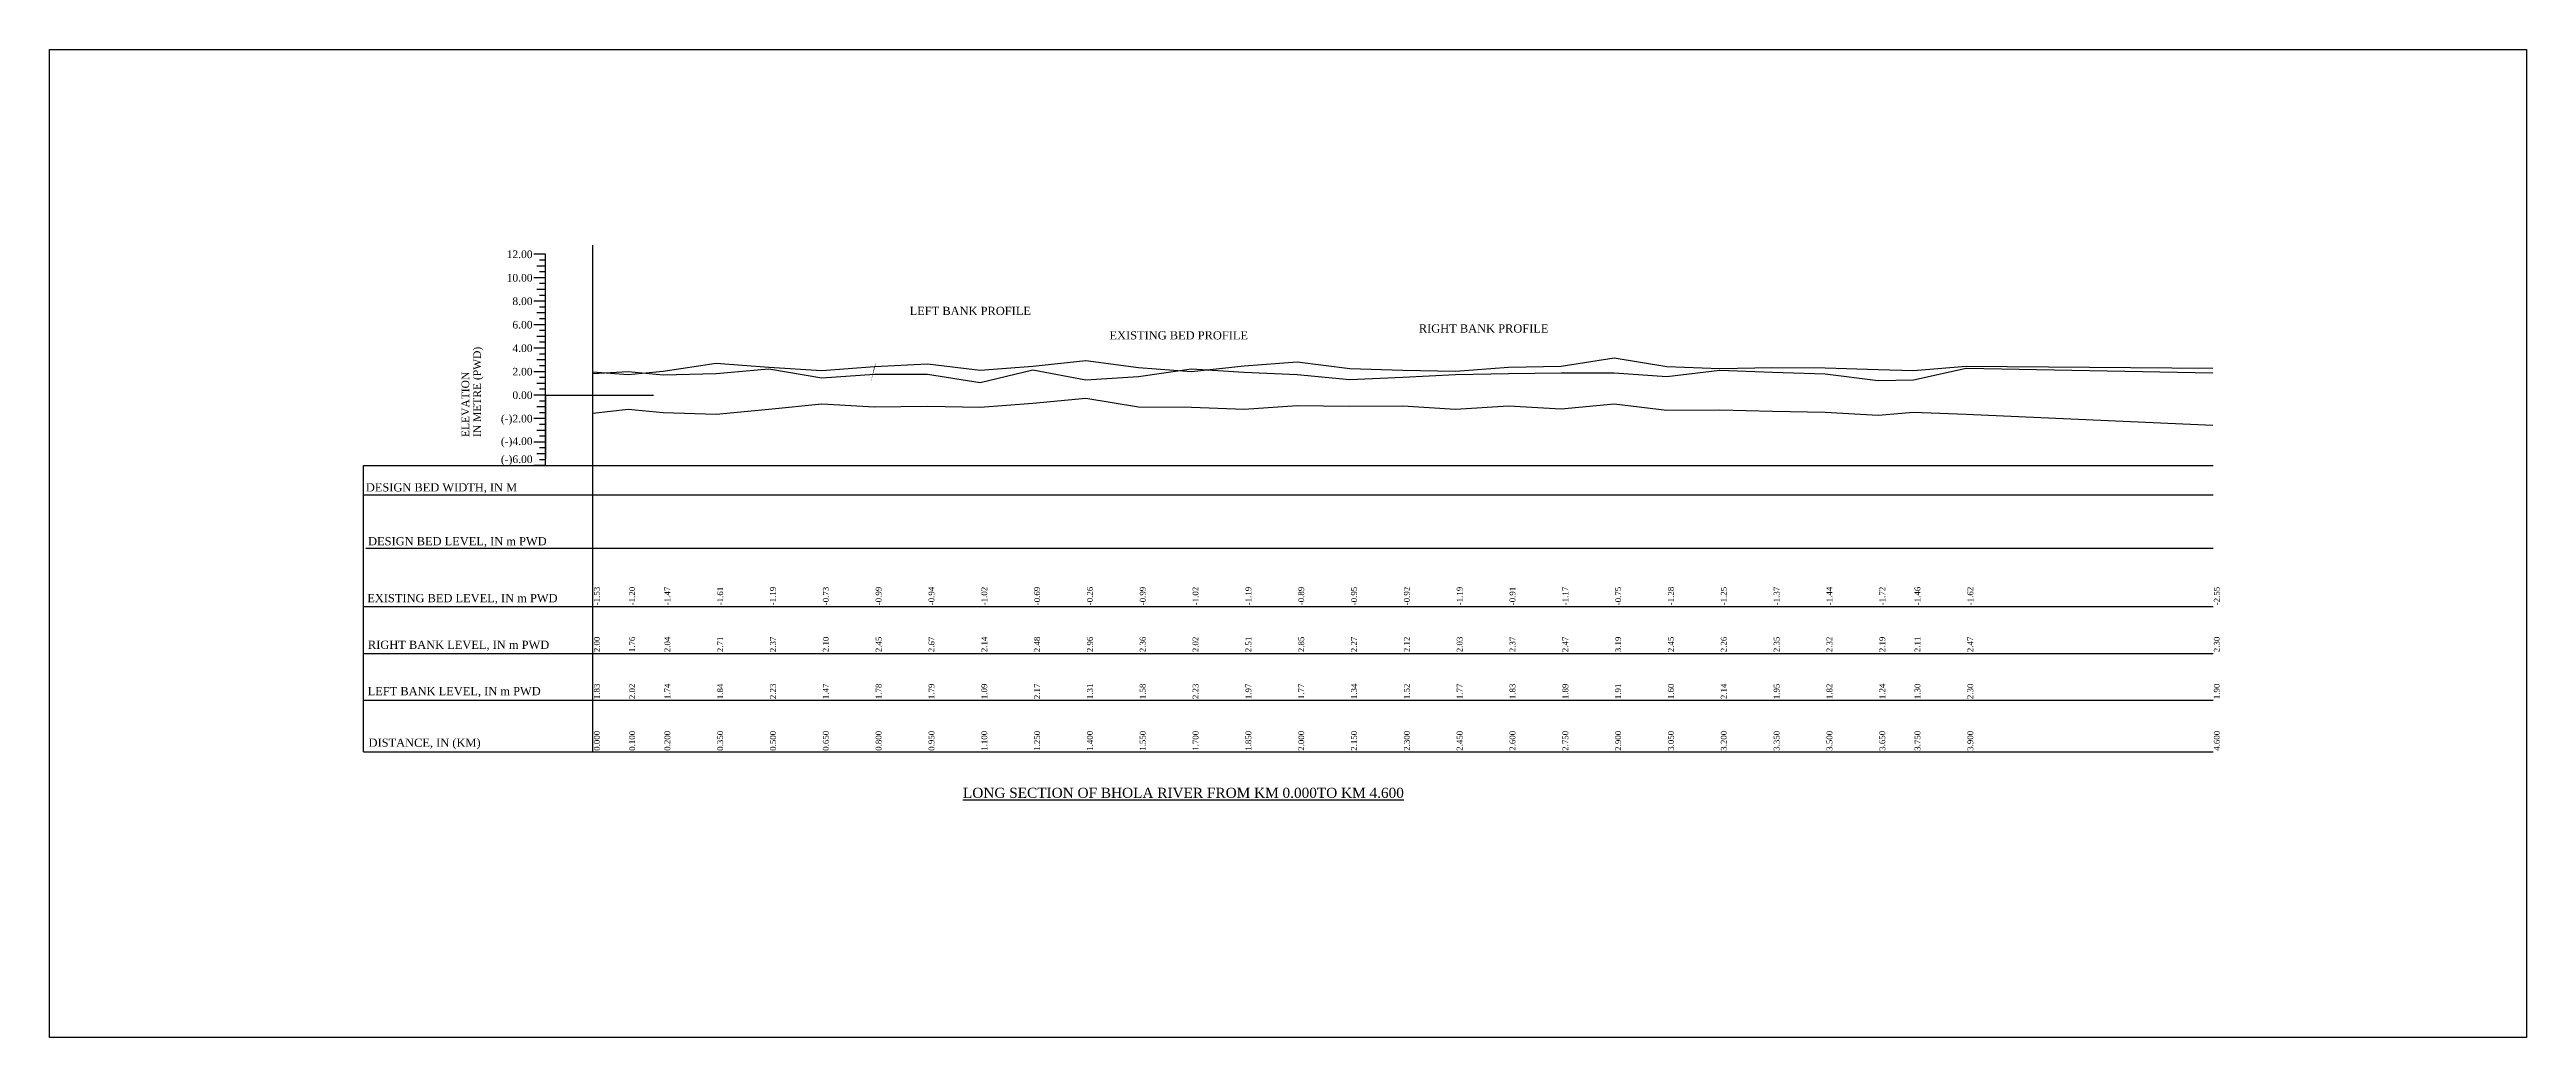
# Model space of a CAD drawing. Header units: metres. Extents: x -148477 to 168932, y -55673 to -2736.
# Drawn here: x -13468 to -13256.9, y -18261.8 to -18177.6 of the extents above; entities that cross this region are included whole.
import ezdxf
from ezdxf.enums import TextEntityAlignment as Align

# ---------------------------------------------------------------- set-up
doc = ezdxf.new("R2010")
doc.units = ezdxf.units.M
doc.styles.add('liza', font='times.ttf', dxfattribs={"height": 2})
doc.styles.get("Standard").update_dxf_attribs({"font": 'times.ttf'})

msp = doc.modelspace()

# ---------------------------------------------------------------- linework, layer by layer
at = {"color": 0, "lineweight": 30}
for p, q in [((-13425.7108, -18195.0337), (-13426.7108, -18195.0337)), ((-13425.7108, -18195.5337), (-13426.2108, -18195.5337)), ((-13425.7108, -18213.0337), (-13425.7108, -18195.0337)), ((-13425.7108, -18197.0337), (-13426.7108, -18197.0337)), ((-13425.7108, -18197.0337), (-13426.7108, -18197.0337)), ((-13425.7108, -18197.0337), (-13426.7108, -18197.0337)), ((-13425.7108, -18196.0337), (-13426.4608, -18196.0337)), ((-13425.7108, -18196.5337), (-13426.2108, -18196.5337)), ((-13425.7108, -18197.5337), (-13426.2108, -18197.5337)), ((-13425.7108, -18199.0337), (-13426.7108, -18199.0337)), ((-13425.7108, -18199.0337), (-13426.7108, -18199.0337)), ((-13425.7108, -18198.0337), (-13426.4608, -18198.0337)), ((-13425.7108, -18198.5337), (-13426.2108, -18198.5337)), ((-13425.7108, -18199.5337), (-13426.2108, -18199.5337)), ((-13425.7108, -18199.5337), (-13426.2108, -18199.5337)), ((-13425.7108, -18201.0337), (-13426.7108, -18201.0337)), ((-13425.7108, -18200.0337), (-13426.4608, -18200.0337)), ((-13425.7108, -18200.0337), (-13426.4608, -18200.0337)), ((-13425.7108, -18200.5337), (-13426.2108, -18200.5337)), ((-13425.7108, -18201.5337), (-13426.2108, -18201.5337)), ((-13425.7108, -18203.0337), (-13426.7108, -18203.0337)), ((-13425.7108, -18202.0337), (-13426.4608, -18202.0337)), ((-13425.7108, -18204.0337), (-13426.4608, -18204.0337)), ((-13425.7108, -18202.5337), (-13426.2108, -18202.5337)), ((-13425.7108, -18203.5337), (-13426.2108, -18203.5337)), ((-13425.7108, -18205.0337), (-13426.7108, -18205.0337)), ((-13425.7108, -18206.0337), (-13426.4608, -18206.0337)), ((-13425.7108, -18204.5337), (-13426.2108, -18204.5337)), ((-13425.7108, -18205.5337), (-13426.2108, -18205.5337)), ((-13425.7108, -18207.0337), (-13426.7108, -18207.0337)), ((-13425.7108, -18208.0337), (-13426.4608, -18208.0337)), ((-13425.7108, -18206.5337), (-13426.2108, -18206.5337)), ((-13425.7108, -18207.5337), (-13426.2108, -18207.5337)), ((-13425.7108, -18209.0337), (-13426.7108, -18209.0337)), ((-13425.7108, -18210.0337), (-13426.4608, -18210.0337)), ((-13425.7108, -18208.5337), (-13426.2108, -18208.5337)), ((-13425.7108, -18209.5337), (-13426.2108, -18209.5337)), ((-13425.7108, -18211.0337), (-13426.7108, -18211.0337)), ((-13425.7108, -18212.0337), (-13426.4608, -18212.0337)), ((-13425.7108, -18210.5337), (-13426.2108, -18210.5337)), ((-13425.7108, -18211.5337), (-13426.2108, -18211.5337)), ((-13441.2108, -18213.0337), (-13283.6392, -18213.0337)), ((-13425.7108, -18213.0337), (-13426.7108, -18213.0337)), ((-13425.7108, -18212.5337), (-13426.2108, -18212.5337)), ((-13441.2108, -18215.5283), (-13283.6392, -18215.5283)), ((-13441.0165, -18220.0808), (-13283.6392, -18220.0808)), ((-13441.2108, -18237.4337), (-13283.6392, -18237.4337))]:
    msp.add_line(p, q, dxfattribs=at)
at = {"color": 6, "linetype": 'Continuous', "lineweight": -3, "ltscale": 0.5}
for p, q in [((-13421.6797, -18237.4484), (-13421.6797, -18194.2636)), ((-13425.7108, -18207.0337), (-13416.5049, -18207.0337))]:
    msp.add_line(p, q, dxfattribs=at)
at = {"lineweight": 30}
for p, q in [((-13425.7108, -18207.0337), (-13425.7108, -18212.4637)), ((-13441.2108, -18237.4337), (-13441.2108, -18213.0337)), ((-13441.2108, -18225.0337), (-13283.6392, -18225.0337)), ((-13441.2108, -18229.0337), (-13283.6392, -18229.0337)), ((-13441.2108, -18233.0337), (-13283.6392, -18233.0337))]:
    msp.add_line(p, q, dxfattribs=at)
at = {"color": 6, "linetype": 'Continuous', "lineweight": -3, "ltscale": 0.5}
msp.add_lwpolyline([(-13467.961, -18177.5891), (-13256.9481, -18177.5891), (-13256.9481, -18261.7575), (-13467.961, -18261.7575)], close=True, dxfattribs=at)
at = {"color": 2, "lineweight": 30}
msp.add_lwpolyline([(-13395.008, -18199.889, 0, 0, 0), (-13396.3641, -18199.9256, 0, 0, 0), (-13397.1441, -18202.7974, 0.2996, 0, 0), (-13397.7288, -18204.7245, 0, 0, 0)], format="xyseb", dxfattribs=at)
at = {"color": 4, "lineweight": 30}
msp.add_lwpolyline([(-13377.7955, -18202.0012, 0, 0, 0), (-13378.6674, -18201.9819, 0, 0, 0), (-13379.643, -18206.1117, 0.2996, 0, 0), (-13379.9365, -18207.3609, 0, 0, 0)], format="xyseb", dxfattribs=at)
at = {"color": 6, "lineweight": 30}
msp.add_lwpolyline([(-13351.4853, -18201.3857, 0, 0, 0), (-13352.6416, -18201.3919, 0, 0, 0), (-13353.2611, -18204.3831, 0.2996, 0, 0), (-13353.4903, -18205.5185, 0, 0, 0)], format="xyseb", dxfattribs=at)
at = {"color": 0, "lineweight": 30}
msp.add_lwpolyline([(-13430.7108, -18210.7337, 0, 0, 0), (-13430.7108, -18202.987, 0.2767, 0, 0), (-13430.7108, -18202.4337, 0, 0, 0)], format="xyseb", dxfattribs=at)
at = {"color": 2, "linetype": 'Continuous', "lineweight": -3, "ltscale": 0.5}
msp.add_lwpolyline([(-13421.6797, -18205.0337), (-13418.6797, -18205.2737), (-13415.6797, -18204.9937), (-13411.1797, -18204.3237), (-13406.6797, -18204.6637), (-13402.1797, -18204.9337), (-13397.6797, -18204.5837), (-13393.1797, -18204.3637), (-13388.6797, -18204.8937), (-13384.1797, -18204.5537), (-13379.6797, -18204.0737), (-13375.1797, -18204.6737), (-13370.6797, -18205.0137), (-13366.1797, -18204.5237), (-13361.6797, -18204.1837), (-13357.1797, -18204.7637), (-13352.6797, -18204.9137), (-13348.1797, -18205.0037), (-13343.6797, -18204.6637), (-13339.1797, -18204.5637), (-13334.6797, -18203.8437), (-13330.1797, -18204.5837), (-13325.6797, -18204.7737), (-13321.1797, -18204.6837), (-13316.6797, -18204.7137), (-13312.1797, -18204.8437), (-13309.1797, -18204.9207), (-13304.6797, -18204.5637), (-13283.6797, -18204.7337)], dxfattribs=at)
at = {"color": 6, "linetype": 'Continuous', "lineweight": -3, "ltscale": 0.5}
msp.add_lwpolyline([(-13421.6797, -18205.2037), (-13418.6797, -18205.0137), (-13415.6797, -18205.2937), (-13411.1797, -18205.1937), (-13406.6797, -18204.8037), (-13402.1797, -18205.5637), (-13397.6797, -18205.2537), (-13393.1797, -18205.2437), (-13388.6797, -18205.9437), (-13384.1797, -18204.8637), (-13379.6797, -18205.7237), (-13375.1797, -18205.4537), (-13370.6797, -18204.8037), (-13366.1797, -18205.0637), (-13361.6797, -18205.2637), (-13357.1797, -18205.6937), (-13352.6797, -18205.5137), (-13348.1797, -18205.2637), (-13343.6797, -18205.2037), (-13339.1797, -18205.1437), (-13334.6797, -18205.1237), (-13330.1797, -18205.4337), (-13325.6797, -18204.8937), (-13321.1797, -18205.0837), (-13316.6797, -18205.2137), (-13312.1797, -18205.7937), (-13309.1797, -18205.7337), (-13304.6797, -18204.7337), (-13283.6797, -18205.1337)], dxfattribs=at)
at = {"color": 3, "linetype": 'Continuous', "lineweight": -3, "ltscale": 0.5}
msp.add_lwpolyline([(-13421.6797, -18208.5637), (-13418.6797, -18208.2337), (-13415.6797, -18208.5037), (-13411.1797, -18208.6437), (-13406.6797, -18208.2237), (-13402.1797, -18207.7637), (-13397.6797, -18208.0237), (-13393.1797, -18207.9737), (-13388.6797, -18208.0537), (-13384.1797, -18207.7237), (-13379.6797, -18207.2937), (-13375.1797, -18208.0237), (-13370.6797, -18208.0537), (-13366.1797, -18208.2237), (-13361.6797, -18207.9237), (-13357.1797, -18207.9837), (-13352.6797, -18207.9537), (-13348.1797, -18208.2237), (-13343.6797, -18207.9437), (-13339.1797, -18208.2037), (-13334.6797, -18207.7837), (-13330.1797, -18208.3137), (-13325.6797, -18208.2837), (-13321.1797, -18208.4037), (-13316.6797, -18208.4737), (-13312.1797, -18208.7537), (-13309.1797, -18208.4937), (-13304.6797, -18208.6537), (-13283.6797, -18209.5837)], dxfattribs=at)

# ---------------------------------------------------------------- texts
at = {"color": 0, "lineweight": 30}
for s, p in [('12.00', (-13426.8108, -18195.3587)), ('10.00', (-13426.8108, -18197.3587)), ('8.00', (-13426.8108, -18199.3587)), ('6.00', (-13426.8108, -18201.3587)), ('4.00', (-13426.8108, -18203.3587)), ('2.00', (-13426.8108, -18205.3587)), ('0.00', (-13426.8108, -18207.3587)), ('(-)2.00', (-13426.8108, -18209.3587)), ('(-)4.00', (-13426.8108, -18211.2837)), ('(-)6.00', (-13426.8108, -18212.818))]:
    msp.add_text(s, height=0.65, dxfattribs=at).set_placement(p, align=Align.RIGHT)
for s, p in [('IN METRE (PWD)', (-13431.2108, -18210.6037)), ('ELEVATION', (-13432.2108, -18210.6037))]:
    msp.add_text(s, height=0.65, rotation=90, dxfattribs=at).set_placement(p)
at = {"color": 2, "lineweight": 30, "insert": (-13394.6908, -18199.5059), "char_height": 0.7, "attachment_point": 1}
msp.add_mtext('LEFT BANK PROFILE', dxfattribs=at)
at = {"color": 4, "lineweight": 30, "insert": (-13377.6639, -18201.5858), "char_height": 0.7, "attachment_point": 1}
msp.add_mtext('EXISTING BED PROFILE', dxfattribs=at)
at = {"color": 6, "lineweight": 30, "insert": (-13351.3061, -18201.0034), "char_height": 0.7, "attachment_point": 1}
msp.add_mtext('RIGHT BANK PROFILE', dxfattribs=at)
at = {"color": 0, "lineweight": 30, "char_height": 0.7, "attachment_point": 1}
for s, insert in [('DESIGN BED WIDTH, IN M', (-13441.013, -18214.5396)), ('DESIGN BED LEVEL, IN m PWD', (-13440.8223, -18219.128)), ('EXISTING BED LEVEL, IN m PWD', (-13440.893, -18223.9765)), ('RIGHT BANK LEVEL, IN m PWD', (-13440.8381, -18227.9515)), ('LEFT BANK LEVEL, IN m PWD', (-13440.8609, -18231.9012)), ('DISTANCE, IN (KM)', (-13440.7826, -18236.2943))]:
    msp.add_mtext(s, dxfattribs=dict(at, insert=insert))
at = {"color": 6, "linetype": 'Continuous', "lineweight": -3, "ltscale": 0.5, "char_height": 0.5, "width": 2.15, "attachment_point": 1, "rotation": 90, "style": 'liza'}
for s, insert in [('-1.53', (-13421.5797, -18224.9337)), ('-1.20', (-13418.5797, -18224.9337)), ('-1.47', (-13415.5797, -18224.9337)), ('-1.61', (-13411.0797, -18224.9337)), ('-1.19', (-13406.5797, -18224.9337)), ('-0.73', (-13402.0797, -18224.9337)), ('-0.99', (-13397.5797, -18224.9337)), ('-0.94', (-13393.0797, -18224.9337)), ('-1.02', (-13388.5797, -18224.9337)), ('-0.69', (-13384.0797, -18224.9337)), ('-0.26', (-13379.5797, -18224.9337)), ('-0.99', (-13375.0797, -18224.9337)), ('-1.02', (-13370.5797, -18224.9337)), ('-1.19', (-13366.0797, -18224.9337)), ('-0.89', (-13361.5797, -18224.9337)), ('-0.95', (-13357.0797, -18224.9337)), ('-0.92', (-13352.5797, -18224.9337)), ('-1.19', (-13348.0797, -18224.9337)), ('-0.91', (-13343.5797, -18224.9337)), ('-1.17', (-13339.0797, -18224.9337)), ('-0.75', (-13334.5797, -18224.9337)), ('-1.28', (-13330.0797, -18224.9337)), ('-1.25', (-13325.5797, -18224.9337)), ('-1.37', (-13321.0797, -18224.9337)), ('-1.44', (-13316.5797, -18224.9337)), ('-1.72', (-13312.0797, -18224.9337)), ('-1.46', (-13309.0797, -18224.9337)), ('-1.62', (-13304.5797, -18224.9337)), ('-2.55', (-13283.5797, -18224.9337)), ('2.00', (-13421.5797, -18228.9337)), ('1.76', (-13418.5797, -18228.9337)), ('2.04', (-13415.5797, -18228.9337)), ('2.71', (-13411.0797, -18228.9337)), ('2.37', (-13406.5797, -18228.9337)), ('2.10', (-13402.0797, -18228.9337)), ('2.45', (-13397.5797, -18228.9337)), ('2.67', (-13393.0797, -18228.9337)), ('2.14', (-13388.5797, -18228.9337)), ('2.48', (-13384.0797, -18228.9337)), ('2.96', (-13379.5797, -18228.9337)), ('2.36', (-13375.0797, -18228.9337)), ('2.02', (-13370.5797, -18228.9337)), ('2.51', (-13366.0797, -18228.9337)), ('2.85', (-13361.5797, -18228.9337)), ('2.27', (-13357.0797, -18228.9337)), ('2.12', (-13352.5797, -18228.9337)), ('2.03', (-13348.0797, -18228.9337)), ('2.37', (-13343.5797, -18228.9337)), ('2.47', (-13339.0797, -18228.9337)), ('3.19', (-13334.5797, -18228.9337)), ('2.45', (-13330.0797, -18228.9337)), ('2.26', (-13325.5797, -18228.9337)), ('2.35', (-13321.0797, -18228.9337)), ('2.32', (-13316.5797, -18228.9337)), ('2.19', (-13312.0797, -18228.9337)), ('2.11', (-13309.0797, -18228.9337)), ('2.47', (-13304.5797, -18228.9337)), ('2.30', (-13283.5797, -18228.9337)), ('1.83', (-13421.5797, -18232.9337)), ('2.02', (-13418.5797, -18232.9337)), ('1.74', (-13415.5797, -18232.9337)), ('1.84', (-13411.0797, -18232.9337)), ('2.23', (-13406.5797, -18232.9337)), ('1.47', (-13402.0797, -18232.9337)), ('1.78', (-13397.5797, -18232.9337)), ('1.79', (-13393.0797, -18232.9337)), ('1.09', (-13388.5797, -18232.9337)), ('2.17', (-13384.0797, -18232.9337)), ('1.31', (-13379.5797, -18232.9337)), ('1.58', (-13375.0797, -18232.9337)), ('2.23', (-13370.5797, -18232.9337)), ('1.97', (-13366.0797, -18232.9337)), ('1.77', (-13361.5797, -18232.9337)), ('1.34', (-13357.0797, -18232.9337)), ('1.52', (-13352.5797, -18232.9337)), ('1.77', (-13348.0797, -18232.9337)), ('1.83', (-13343.5797, -18232.9337)), ('1.89', (-13339.0797, -18232.9337)), ('1.91', (-13334.5797, -18232.9337)), ('1.60', (-13330.0797, -18232.9337)), ('2.14', (-13325.5797, -18232.9337)), ('1.95', (-13321.0797, -18232.9337)), ('1.82', (-13316.5797, -18232.9337)), ('1.24', (-13312.0797, -18232.9337)), ('1.30', (-13309.0797, -18232.9337)), ('2.30', (-13304.5797, -18232.9337)), ('1.90', (-13283.5797, -18232.9337)), ('0.000', (-13421.5797, -18237.3337)), ('0.100', (-13418.5797, -18237.3337)), ('0.200', (-13415.5797, -18237.3337)), ('0.350', (-13411.0797, -18237.3337)), ('0.500', (-13406.5797, -18237.3337)), ('0.650', (-13402.0797, -18237.3337)), ('0.800', (-13397.5797, -18237.3337)), ('0.950', (-13393.0797, -18237.3337)), ('1.100', (-13388.5797, -18237.3337)), ('1.250', (-13384.0797, -18237.3337)), ('1.400', (-13379.5797, -18237.3337)), ('1.550', (-13375.0797, -18237.3337)), ('1.700', (-13370.5797, -18237.3337)), ('1.850', (-13366.0797, -18237.3337)), ('2.000', (-13361.5797, -18237.3337)), ('2.150', (-13357.0797, -18237.3337)), ('2.300', (-13352.5797, -18237.3337)), ('2.450', (-13348.0797, -18237.3337)), ('2.600', (-13343.5797, -18237.3337)), ('2.750', (-13339.0797, -18237.3337)), ('2.900', (-13334.5797, -18237.3337)), ('3.050', (-13330.0797, -18237.3337)), ('3.200', (-13325.5797, -18237.3337)), ('3.350', (-13321.0797, -18237.3337)), ('3.500', (-13316.5797, -18237.3337)), ('3.650', (-13312.0797, -18237.3337)), ('3.750', (-13309.0797, -18237.3337)), ('3.900', (-13304.5797, -18237.3337)), ('4.600', (-13283.5797, -18237.3337))]:
    msp.add_mtext(s, dxfattribs=dict(at, insert=insert))
at = {"color": 0, "linetype": 'ByBlock', "lineweight": 30, "insert": (-13390.1445, -18240.483), "char_height": 0.861585, "width": 43.932388, "attachment_point": 1}
msp.add_mtext('\\pi-861.6,l861.6,t3.705e+004;{\\LLONG SECTION OF BHOLA RIVER FROM KM 0.000TO KM 4.600}', dxfattribs=at)

doc.saveas('drawing.dxf')
